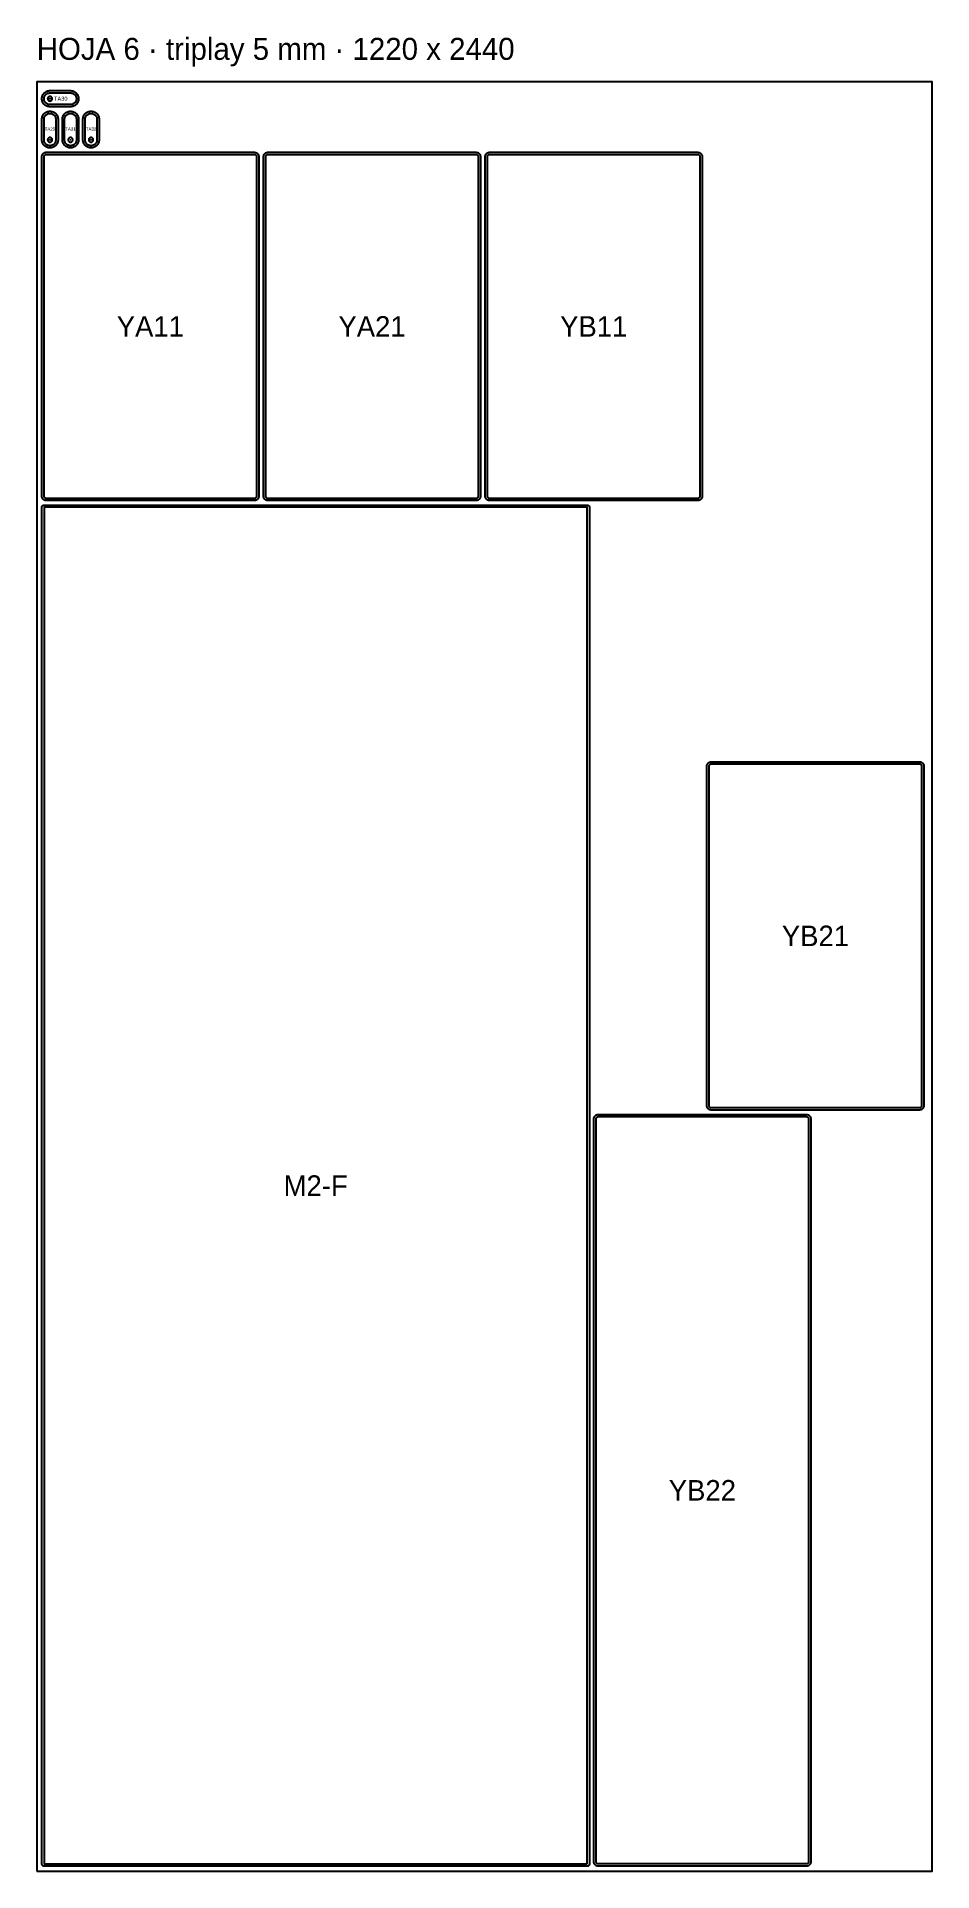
# Model space of a CAD drawing. Header units: millimetres. Extents: x 0 to 8220, y 0 to 2502.
# Drawn here: x 7000 to 8220, y 0 to 2502 of the extents above; entities that cross this region are included whole.
import ezdxf
from ezdxf.enums import TextEntityAlignment as Align

# ---------------------------------------------------------------- set-up
doc = ezdxf.new("R2010")
doc.units = ezdxf.units.MM
for name, color, linetype in [('CALADO_INTERIOR', 5, 'Continuous'), ('CORTE_EXT', 1, 'Continuous'), ('HOJA', 8, 'Continuous'), ('TEXTO', 7, 'Continuous'), ('TRAYECTORIA_EXT_FRESA6', 11, 'Continuous'), ('TRAYECTORIA_INT_FRESA6', 150, 'Continuous')]:
    doc.layers.add(name, color=color, linetype=linetype)

msp = doc.modelspace()

# ---------------------------------------------------------------- texts
at = {"layer": 'TEXTO'}
msp.add_text('HOJA 6 · triplay 5 mm · 1220 x 2440', height=30, dxfattribs=at).set_placement((7000, 2470))
for s, height, p in [('TA30', 5.6, (7032.7, 2417)), ('TA29', 4.4, (7018, 2375.7)), ('TA31', 4.4, (7046, 2375.7)), ('TA32', 4.4, (7074, 2375.7)), ('YA11', 28, (7154.8, 2106.5)), ('YA21', 28, (7456.8, 2106.5)), ('YB11', 28, (7758.8, 2106.5)), ('YB21', 28, (8060.8, 1275.5)), ('M2-F', 28, (7380, 935)), ('YB22', 28, (7906.8, 519.5))]:
    msp.add_text(s, height=height, dxfattribs=at).set_placement(p, align=Align.MIDDLE_CENTER)

# ---------------------------------------------------------------- linework, layer by layer
at = {"layer": 'CALADO_INTERIOR'}
for points in [[(7021.1, 2417.3), (7021, 2417.6), (7021, 2417.9), (7020.9, 2418.2), (7020.7, 2418.5), (7020.6, 2418.7), (7020.4, 2419), (7020.2, 2419.2), (7020, 2419.4), (7019.7, 2419.6), (7019.5, 2419.7), (7019.2, 2419.9), (7018.9, 2420), (7018.6, 2420), (7018.3, 2420.1), (7018, 2420.1), (7017.7, 2420.1), (7017.4, 2420), (7017.1, 2420), (7016.8, 2419.9), (7016.5, 2419.7), (7016.3, 2419.6), (7016, 2419.4), (7015.8, 2419.2), (7015.6, 2419), (7015.4, 2418.7), (7015.3, 2418.5), (7015.1, 2418.2), (7015, 2417.9), (7015, 2417.6), (7014.9, 2417.3), (7014.9, 2417), (7014.9, 2416.7), (7015, 2416.4), (7015, 2416.1), (7015.1, 2415.8), (7015.3, 2415.5), (7015.4, 2415.3), (7015.6, 2415), (7015.8, 2414.8), (7016, 2414.6), (7016.3, 2414.4), (7016.5, 2414.3), (7016.8, 2414.1), (7017.1, 2414), (7017.4, 2414), (7017.7, 2413.9), (7018, 2413.9), (7018.3, 2413.9), (7018.6, 2414), (7018.9, 2414), (7019.2, 2414.1), (7019.5, 2414.3), (7019.7, 2414.4), (7020, 2414.6), (7020.2, 2414.8), (7020.4, 2415), (7020.6, 2415.3), (7020.7, 2415.5), (7020.9, 2415.8), (7021, 2416.1), (7021, 2416.4), (7021.1, 2416.7), (7021.1, 2417)], [(7017.7, 2364.1), (7017.4, 2364), (7017.1, 2364), (7016.8, 2363.9), (7016.5, 2363.7), (7016.3, 2363.6), (7016, 2363.4), (7015.8, 2363.2), (7015.6, 2363), (7015.4, 2362.7), (7015.3, 2362.5), (7015.1, 2362.2), (7015, 2361.9), (7015, 2361.6), (7014.9, 2361.3), (7014.9, 2361), (7014.9, 2360.7), (7015, 2360.4), (7015, 2360.1), (7015.1, 2359.8), (7015.3, 2359.5), (7015.4, 2359.3), (7015.6, 2359), (7015.8, 2358.8), (7016, 2358.6), (7016.3, 2358.4), (7016.5, 2358.3), (7016.8, 2358.1), (7017.1, 2358), (7017.4, 2358), (7017.7, 2357.9), (7018, 2357.9), (7018.3, 2357.9), (7018.6, 2358), (7018.9, 2358), (7019.2, 2358.1), (7019.5, 2358.3), (7019.7, 2358.4), (7020, 2358.6), (7020.2, 2358.8), (7020.4, 2359), (7020.6, 2359.3), (7020.7, 2359.5), (7020.9, 2359.8), (7021, 2360.1), (7021, 2360.4), (7021.1, 2360.7), (7021.1, 2361), (7021.1, 2361.3), (7021, 2361.6), (7021, 2361.9), (7020.9, 2362.2), (7020.7, 2362.5), (7020.6, 2362.7), (7020.4, 2363), (7020.2, 2363.2), (7020, 2363.4), (7019.7, 2363.6), (7019.5, 2363.7), (7019.2, 2363.9), (7018.9, 2364), (7018.6, 2364), (7018.3, 2364.1), (7018, 2364.1)], [(7045.7, 2364.1), (7045.4, 2364), (7045.1, 2364), (7044.8, 2363.9), (7044.5, 2363.7), (7044.3, 2363.6), (7044, 2363.4), (7043.8, 2363.2), (7043.6, 2363), (7043.4, 2362.7), (7043.3, 2362.5), (7043.1, 2362.2), (7043, 2361.9), (7043, 2361.6), (7042.9, 2361.3), (7042.9, 2361), (7042.9, 2360.7), (7043, 2360.4), (7043, 2360.1), (7043.1, 2359.8), (7043.3, 2359.5), (7043.4, 2359.3), (7043.6, 2359), (7043.8, 2358.8), (7044, 2358.6), (7044.3, 2358.4), (7044.5, 2358.3), (7044.8, 2358.1), (7045.1, 2358), (7045.4, 2358), (7045.7, 2357.9), (7046, 2357.9), (7046.3, 2357.9), (7046.6, 2358), (7046.9, 2358), (7047.2, 2358.1), (7047.5, 2358.3), (7047.7, 2358.4), (7048, 2358.6), (7048.2, 2358.8), (7048.4, 2359), (7048.6, 2359.3), (7048.7, 2359.5), (7048.9, 2359.8), (7049, 2360.1), (7049, 2360.4), (7049.1, 2360.7), (7049.1, 2361), (7049.1, 2361.3), (7049, 2361.6), (7049, 2361.9), (7048.9, 2362.2), (7048.7, 2362.5), (7048.6, 2362.7), (7048.4, 2363), (7048.2, 2363.2), (7048, 2363.4), (7047.7, 2363.6), (7047.5, 2363.7), (7047.2, 2363.9), (7046.9, 2364), (7046.6, 2364), (7046.3, 2364.1), (7046, 2364.1)], [(7073.7, 2364.1), (7073.4, 2364), (7073.1, 2364), (7072.8, 2363.9), (7072.5, 2363.7), (7072.3, 2363.6), (7072, 2363.4), (7071.8, 2363.2), (7071.6, 2363), (7071.4, 2362.7), (7071.3, 2362.5), (7071.1, 2362.2), (7071, 2361.9), (7071, 2361.6), (7070.9, 2361.3), (7070.9, 2361), (7070.9, 2360.7), (7071, 2360.4), (7071, 2360.1), (7071.1, 2359.8), (7071.3, 2359.5), (7071.4, 2359.3), (7071.6, 2359), (7071.8, 2358.8), (7072, 2358.6), (7072.3, 2358.4), (7072.5, 2358.3), (7072.8, 2358.1), (7073.1, 2358), (7073.4, 2358), (7073.7, 2357.9), (7074, 2357.9), (7074.3, 2357.9), (7074.6, 2358), (7074.9, 2358), (7075.2, 2358.1), (7075.5, 2358.3), (7075.7, 2358.4), (7076, 2358.6), (7076.2, 2358.8), (7076.4, 2359), (7076.6, 2359.3), (7076.7, 2359.5), (7076.9, 2359.8), (7077, 2360.1), (7077, 2360.4), (7077.1, 2360.7), (7077.1, 2361), (7077.1, 2361.3), (7077, 2361.6), (7077, 2361.9), (7076.9, 2362.2), (7076.7, 2362.5), (7076.6, 2362.7), (7076.4, 2363), (7076.2, 2363.2), (7076, 2363.4), (7075.7, 2363.6), (7075.5, 2363.7), (7075.2, 2363.9), (7074.9, 2364), (7074.6, 2364), (7074.3, 2364.1), (7074, 2364.1)]]:
    msp.add_lwpolyline(points, close=True, dxfattribs=at)
at = {"layer": 'CORTE_EXT'}
for points in [[(7046.8, 2425), (7047.6, 2424.8), (7048.3, 2424.7), (7049.1, 2424.4), (7049.8, 2424.1), (7050.4, 2423.7), (7051.1, 2423.2), (7051.7, 2422.7), (7052.2, 2422.1), (7052.7, 2421.4), (7053.1, 2420.8), (7053.4, 2420.1), (7053.7, 2419.3), (7053.8, 2418.6), (7054, 2417.8), (7054, 2417), (7054, 2416.2), (7053.8, 2415.4), (7053.7, 2414.7), (7053.4, 2413.9), (7053.1, 2413.2), (7052.7, 2412.6), (7052.2, 2411.9), (7051.7, 2411.3), (7051.1, 2410.8), (7050.4, 2410.3), (7049.8, 2409.9), (7049.1, 2409.6), (7048.3, 2409.3), (7047.6, 2409.2), (7046.8, 2409), (7046, 2409), (7018, 2409), (7017.2, 2409), (7016.4, 2409.2), (7015.7, 2409.3), (7014.9, 2409.6), (7014.2, 2409.9), (7013.6, 2410.3), (7012.9, 2410.8), (7012.3, 2411.3), (7011.8, 2411.9), (7011.3, 2412.6), (7010.9, 2413.2), (7010.6, 2413.9), (7010.3, 2414.7), (7010.2, 2415.4), (7010, 2416.2), (7010, 2417), (7010, 2417.8), (7010.2, 2418.6), (7010.3, 2419.3), (7010.6, 2420.1), (7010.9, 2420.8), (7011.3, 2421.4), (7011.8, 2422.1), (7012.3, 2422.7), (7012.9, 2423.2), (7013.6, 2423.7), (7014.2, 2424.1), (7014.9, 2424.4), (7015.7, 2424.7), (7016.4, 2424.8), (7017.2, 2425), (7018, 2425), (7046, 2425)], [(7010, 2389.8), (7010.2, 2390.6), (7010.3, 2391.3), (7010.6, 2392.1), (7010.9, 2392.8), (7011.3, 2393.4), (7011.8, 2394.1), (7012.3, 2394.7), (7012.9, 2395.2), (7013.6, 2395.7), (7014.2, 2396.1), (7014.9, 2396.4), (7015.7, 2396.7), (7016.4, 2396.8), (7017.2, 2397), (7018, 2397), (7018.8, 2397), (7019.6, 2396.8), (7020.3, 2396.7), (7021.1, 2396.4), (7021.8, 2396.1), (7022.4, 2395.7), (7023.1, 2395.2), (7023.7, 2394.7), (7024.2, 2394.1), (7024.7, 2393.4), (7025.1, 2392.8), (7025.4, 2392.1), (7025.7, 2391.3), (7025.8, 2390.6), (7026, 2389.8), (7026, 2389), (7026, 2361), (7026, 2360.2), (7025.8, 2359.4), (7025.7, 2358.7), (7025.4, 2357.9), (7025.1, 2357.2), (7024.7, 2356.6), (7024.2, 2355.9), (7023.7, 2355.3), (7023.1, 2354.8), (7022.4, 2354.3), (7021.8, 2353.9), (7021.1, 2353.6), (7020.3, 2353.3), (7019.6, 2353.2), (7018.8, 2353), (7018, 2353), (7017.2, 2353), (7016.4, 2353.2), (7015.7, 2353.3), (7014.9, 2353.6), (7014.2, 2353.9), (7013.6, 2354.3), (7012.9, 2354.8), (7012.3, 2355.3), (7011.8, 2355.9), (7011.3, 2356.6), (7010.9, 2357.2), (7010.6, 2357.9), (7010.3, 2358.7), (7010.2, 2359.4), (7010, 2360.2), (7010, 2361), (7010, 2389)], [(7038, 2389.8), (7038.2, 2390.6), (7038.3, 2391.3), (7038.6, 2392.1), (7038.9, 2392.8), (7039.3, 2393.4), (7039.8, 2394.1), (7040.3, 2394.7), (7040.9, 2395.2), (7041.6, 2395.7), (7042.2, 2396.1), (7042.9, 2396.4), (7043.7, 2396.7), (7044.4, 2396.8), (7045.2, 2397), (7046, 2397), (7046.8, 2397), (7047.6, 2396.8), (7048.3, 2396.7), (7049.1, 2396.4), (7049.8, 2396.1), (7050.4, 2395.7), (7051.1, 2395.2), (7051.7, 2394.7), (7052.2, 2394.1), (7052.7, 2393.4), (7053.1, 2392.8), (7053.4, 2392.1), (7053.7, 2391.3), (7053.8, 2390.6), (7054, 2389.8), (7054, 2389), (7054, 2361), (7054, 2360.2), (7053.8, 2359.4), (7053.7, 2358.7), (7053.4, 2357.9), (7053.1, 2357.2), (7052.7, 2356.6), (7052.2, 2355.9), (7051.7, 2355.3), (7051.1, 2354.8), (7050.4, 2354.3), (7049.8, 2353.9), (7049.1, 2353.6), (7048.3, 2353.3), (7047.6, 2353.2), (7046.8, 2353), (7046, 2353), (7045.2, 2353), (7044.4, 2353.2), (7043.7, 2353.3), (7042.9, 2353.6), (7042.2, 2353.9), (7041.6, 2354.3), (7040.9, 2354.8), (7040.3, 2355.3), (7039.8, 2355.9), (7039.3, 2356.6), (7038.9, 2357.2), (7038.6, 2357.9), (7038.3, 2358.7), (7038.2, 2359.4), (7038, 2360.2), (7038, 2361), (7038, 2389)], [(7066, 2389.8), (7066.2, 2390.6), (7066.3, 2391.3), (7066.6, 2392.1), (7066.9, 2392.8), (7067.3, 2393.4), (7067.8, 2394.1), (7068.3, 2394.7), (7068.9, 2395.2), (7069.6, 2395.7), (7070.2, 2396.1), (7070.9, 2396.4), (7071.7, 2396.7), (7072.4, 2396.8), (7073.2, 2397), (7074, 2397), (7074.8, 2397), (7075.6, 2396.8), (7076.3, 2396.7), (7077.1, 2396.4), (7077.8, 2396.1), (7078.4, 2395.7), (7079.1, 2395.2), (7079.7, 2394.7), (7080.2, 2394.1), (7080.7, 2393.4), (7081.1, 2392.8), (7081.4, 2392.1), (7081.7, 2391.3), (7081.8, 2390.6), (7082, 2389.8), (7082, 2389), (7082, 2361), (7082, 2360.2), (7081.8, 2359.4), (7081.7, 2358.7), (7081.4, 2357.9), (7081.1, 2357.2), (7080.7, 2356.6), (7080.2, 2355.9), (7079.7, 2355.3), (7079.1, 2354.8), (7078.4, 2354.3), (7077.8, 2353.9), (7077.1, 2353.6), (7076.3, 2353.3), (7075.6, 2353.2), (7074.8, 2353), (7074, 2353), (7073.2, 2353), (7072.4, 2353.2), (7071.7, 2353.3), (7070.9, 2353.6), (7070.2, 2353.9), (7069.6, 2354.3), (7068.9, 2354.8), (7068.3, 2355.3), (7067.8, 2355.9), (7067.3, 2356.6), (7066.9, 2357.2), (7066.6, 2357.9), (7066.3, 2358.7), (7066.2, 2359.4), (7066, 2360.2), (7066, 2361), (7066, 2389)], [(7296.5, 1872), (7013, 1872), (7012.7, 1872), (7012.4, 1872.1), (7012.1, 1872.1), (7011.9, 1872.2), (7011.6, 1872.4), (7011.3, 1872.5), (7011.1, 1872.7), (7010.9, 1872.9), (7010.7, 1873.1), (7010.5, 1873.3), (7010.4, 1873.6), (7010.2, 1873.9), (7010.1, 1874.1), (7010.1, 1874.4), (7010, 1874.7), (7010, 1875), (7010, 2338), (7010, 2338.3), (7010.1, 2338.6), (7010.1, 2338.9), (7010.2, 2339.1), (7010.4, 2339.4), (7010.5, 2339.7), (7010.7, 2339.9), (7010.9, 2340.1), (7011.1, 2340.3), (7011.3, 2340.5), (7011.6, 2340.6), (7011.9, 2340.8), (7012.1, 2340.9), (7012.4, 2340.9), (7012.7, 2341), (7013, 2341), (7296.5, 2341), (7296.8, 2341), (7297.1, 2340.9), (7297.4, 2340.9), (7297.6, 2340.8), (7297.9, 2340.6), (7298.2, 2340.5), (7298.4, 2340.3), (7298.6, 2340.1), (7298.8, 2339.9), (7299, 2339.7), (7299.1, 2339.4), (7299.3, 2339.1), (7299.4, 2338.9), (7299.4, 2338.6), (7299.5, 2338.3), (7299.5, 2338), (7299.5, 1875), (7299.5, 1874.7), (7299.4, 1874.4), (7299.4, 1874.1), (7299.3, 1873.9), (7299.1, 1873.6), (7299, 1873.3), (7298.8, 1873.1), (7298.6, 1872.9), (7298.4, 1872.7), (7298.2, 1872.5), (7297.9, 1872.4), (7297.6, 1872.2), (7297.4, 1872.1), (7297.1, 1872.1), (7296.8, 1872)], [(7598.5, 1872), (7315, 1872), (7314.7, 1872), (7314.4, 1872.1), (7314.1, 1872.1), (7313.9, 1872.2), (7313.6, 1872.4), (7313.3, 1872.5), (7313.1, 1872.7), (7312.9, 1872.9), (7312.7, 1873.1), (7312.5, 1873.3), (7312.4, 1873.6), (7312.2, 1873.9), (7312.1, 1874.1), (7312.1, 1874.4), (7312, 1874.7), (7312, 1875), (7312, 2338), (7312, 2338.3), (7312.1, 2338.6), (7312.1, 2338.9), (7312.2, 2339.1), (7312.4, 2339.4), (7312.5, 2339.7), (7312.7, 2339.9), (7312.9, 2340.1), (7313.1, 2340.3), (7313.3, 2340.5), (7313.6, 2340.6), (7313.9, 2340.8), (7314.1, 2340.9), (7314.4, 2340.9), (7314.7, 2341), (7315, 2341), (7598.5, 2341), (7598.8, 2341), (7599.1, 2340.9), (7599.4, 2340.9), (7599.6, 2340.8), (7599.9, 2340.6), (7600.2, 2340.5), (7600.4, 2340.3), (7600.6, 2340.1), (7600.8, 2339.9), (7601, 2339.7), (7601.1, 2339.4), (7601.3, 2339.1), (7601.4, 2338.9), (7601.4, 2338.6), (7601.5, 2338.3), (7601.5, 2338), (7601.5, 1875), (7601.5, 1874.7), (7601.4, 1874.4), (7601.4, 1874.1), (7601.3, 1873.9), (7601.1, 1873.6), (7601, 1873.3), (7600.8, 1873.1), (7600.6, 1872.9), (7600.4, 1872.7), (7600.2, 1872.5), (7599.9, 1872.4), (7599.6, 1872.2), (7599.4, 1872.1), (7599.1, 1872.1), (7598.8, 1872)], [(7900.5, 1872), (7617, 1872), (7616.7, 1872), (7616.4, 1872.1), (7616.1, 1872.1), (7615.9, 1872.2), (7615.6, 1872.4), (7615.3, 1872.5), (7615.1, 1872.7), (7614.9, 1872.9), (7614.7, 1873.1), (7614.5, 1873.3), (7614.4, 1873.6), (7614.2, 1873.9), (7614.1, 1874.1), (7614.1, 1874.4), (7614, 1874.7), (7614, 1875), (7614, 2338), (7614, 2338.3), (7614.1, 2338.6), (7614.1, 2338.9), (7614.2, 2339.1), (7614.4, 2339.4), (7614.5, 2339.7), (7614.7, 2339.9), (7614.9, 2340.1), (7615.1, 2340.3), (7615.3, 2340.5), (7615.6, 2340.6), (7615.9, 2340.8), (7616.1, 2340.9), (7616.4, 2340.9), (7616.7, 2341), (7617, 2341), (7900.5, 2341), (7900.8, 2341), (7901.1, 2340.9), (7901.4, 2340.9), (7901.6, 2340.8), (7901.9, 2340.6), (7902.2, 2340.5), (7902.4, 2340.3), (7902.6, 2340.1), (7902.8, 2339.9), (7903, 2339.7), (7903.1, 2339.4), (7903.3, 2339.1), (7903.4, 2338.9), (7903.4, 2338.6), (7903.5, 2338.3), (7903.5, 2338), (7903.5, 1875), (7903.5, 1874.7), (7903.4, 1874.4), (7903.4, 1874.1), (7903.3, 1873.9), (7903.1, 1873.6), (7903, 1873.3), (7902.8, 1873.1), (7902.6, 1872.9), (7902.4, 1872.7), (7902.2, 1872.5), (7901.9, 1872.4), (7901.6, 1872.2), (7901.4, 1872.1), (7901.1, 1872.1), (7900.8, 1872)], [(7750, 10), (7750, 1860), (7010, 1860), (7010, 10)], [(8202.5, 1041), (7919, 1041), (7918.7, 1041), (7918.4, 1041.1), (7918.1, 1041.1), (7917.9, 1041.2), (7917.6, 1041.4), (7917.3, 1041.5), (7917.1, 1041.7), (7916.9, 1041.9), (7916.7, 1042.1), (7916.5, 1042.3), (7916.4, 1042.6), (7916.2, 1042.9), (7916.1, 1043.1), (7916.1, 1043.4), (7916, 1043.7), (7916, 1044), (7916, 1507), (7916, 1507.3), (7916.1, 1507.6), (7916.1, 1507.9), (7916.2, 1508.1), (7916.4, 1508.4), (7916.5, 1508.7), (7916.7, 1508.9), (7916.9, 1509.1), (7917.1, 1509.3), (7917.3, 1509.5), (7917.6, 1509.6), (7917.9, 1509.8), (7918.1, 1509.9), (7918.4, 1509.9), (7918.7, 1510), (7919, 1510), (8202.5, 1510), (8202.8, 1510), (8203.1, 1509.9), (8203.4, 1509.9), (8203.6, 1509.8), (8203.9, 1509.6), (8204.2, 1509.5), (8204.4, 1509.3), (8204.6, 1509.1), (8204.8, 1508.9), (8205, 1508.7), (8205.1, 1508.4), (8205.3, 1508.1), (8205.4, 1507.9), (8205.4, 1507.6), (8205.5, 1507.3), (8205.5, 1507), (8205.5, 1044), (8205.5, 1043.7), (8205.4, 1043.4), (8205.4, 1043.1), (8205.3, 1042.9), (8205.1, 1042.6), (8205, 1042.3), (8204.8, 1042.1), (8204.6, 1041.9), (8204.4, 1041.7), (8204.2, 1041.5), (8203.9, 1041.4), (8203.6, 1041.2), (8203.4, 1041.1), (8203.1, 1041.1), (8202.8, 1041)], [(8048.5, 10), (7765, 10), (7764.7, 10), (7764.4, 10.1), (7764.1, 10.1), (7763.9, 10.2), (7763.6, 10.4), (7763.3, 10.5), (7763.1, 10.7), (7762.9, 10.9), (7762.7, 11.1), (7762.5, 11.3), (7762.4, 11.6), (7762.2, 11.9), (7762.1, 12.1), (7762.1, 12.4), (7762, 12.7), (7762, 13), (7762, 1026), (7762, 1026.3), (7762.1, 1026.6), (7762.1, 1026.9), (7762.2, 1027.1), (7762.4, 1027.4), (7762.5, 1027.7), (7762.7, 1027.9), (7762.9, 1028.1), (7763.1, 1028.3), (7763.3, 1028.5), (7763.6, 1028.6), (7763.9, 1028.8), (7764.1, 1028.9), (7764.4, 1028.9), (7764.7, 1029), (7765, 1029), (8048.5, 1029), (8048.8, 1029), (8049.1, 1028.9), (8049.4, 1028.9), (8049.6, 1028.8), (8049.9, 1028.6), (8050.2, 1028.5), (8050.4, 1028.3), (8050.6, 1028.1), (8050.8, 1027.9), (8051, 1027.7), (8051.1, 1027.4), (8051.3, 1027.1), (8051.4, 1026.9), (8051.4, 1026.6), (8051.5, 1026.3), (8051.5, 1026), (8051.5, 13), (8051.5, 12.7), (8051.4, 12.4), (8051.4, 12.1), (8051.3, 11.9), (8051.1, 11.6), (8051, 11.3), (8050.8, 11.1), (8050.6, 10.9), (8050.4, 10.7), (8050.2, 10.5), (8049.9, 10.4), (8049.6, 10.2), (8049.4, 10.1), (8049.1, 10.1), (8048.8, 10)]]:
    msp.add_lwpolyline(points, close=True, dxfattribs=at)
at = {"layer": 'HOJA'}
msp.add_lwpolyline([(7000, 0), (8220, 0), (8220, 2440), (7000, 2440)], close=True, dxfattribs=at)
at = {"layer": 'TRAYECTORIA_EXT_FRESA6'}
for points in [[(7046.9, 2428), (7047.2, 2427.9), (7048, 2427.8), (7048.3, 2427.8), (7049.1, 2427.6), (7049.3, 2427.5), (7050.1, 2427.2), (7050.3, 2427.1), (7051.1, 2426.8), (7051.3, 2426.6), (7052, 2426.2), (7052.2, 2426.1), (7052.9, 2425.6), (7053.1, 2425.4), (7053.7, 2424.9), (7053.9, 2424.7), (7054.4, 2424.1), (7054.6, 2423.9), (7055.1, 2423.2), (7055.2, 2423), (7055.6, 2422.3), (7055.8, 2422.1), (7056.1, 2421.3), (7056.2, 2421.1), (7056.5, 2420.3), (7056.6, 2420.1), (7056.8, 2419.3), (7056.8, 2419), (7056.9, 2418.2), (7057, 2417.9), (7057, 2417.1), (7057, 2416.9), (7057, 2416.1), (7056.9, 2415.8), (7056.8, 2415), (7056.8, 2414.7), (7056.6, 2413.9), (7056.5, 2413.7), (7056.2, 2412.9), (7056.1, 2412.7), (7055.8, 2411.9), (7055.6, 2411.7), (7055.2, 2411), (7055.1, 2410.8), (7054.6, 2410.1), (7054.4, 2409.9), (7053.9, 2409.3), (7053.7, 2409.1), (7053.1, 2408.6), (7052.9, 2408.4), (7052.2, 2407.9), (7052, 2407.8), (7051.3, 2407.4), (7051.1, 2407.2), (7050.3, 2406.9), (7050.1, 2406.8), (7049.3, 2406.5), (7049.1, 2406.4), (7048.3, 2406.2), (7048, 2406.2), (7047.2, 2406.1), (7046.9, 2406), (7046.1, 2406), (7046, 2406), (7018, 2406), (7017.9, 2406), (7017.1, 2406), (7016.8, 2406.1), (7016, 2406.2), (7015.7, 2406.2), (7014.9, 2406.4), (7014.7, 2406.5), (7013.9, 2406.8), (7013.7, 2406.9), (7012.9, 2407.2), (7012.7, 2407.4), (7012, 2407.8), (7011.8, 2407.9), (7011.1, 2408.4), (7010.9, 2408.6), (7010.3, 2409.1), (7010.1, 2409.3), (7009.6, 2409.9), (7009.4, 2410.1), (7008.9, 2410.8), (7008.8, 2411), (7008.4, 2411.7), (7008.2, 2411.9), (7007.9, 2412.7), (7007.8, 2412.9), (7007.5, 2413.7), (7007.4, 2413.9), (7007.2, 2414.7), (7007.2, 2415), (7007.1, 2415.8), (7007, 2416.1), (7007, 2416.9), (7007, 2417.1), (7007, 2417.9), (7007.1, 2418.2), (7007.2, 2419), (7007.2, 2419.3), (7007.4, 2420.1), (7007.5, 2420.3), (7007.8, 2421.1), (7007.9, 2421.3), (7008.2, 2422.1), (7008.4, 2422.3), (7008.8, 2423), (7008.9, 2423.2), (7009.4, 2423.9), (7009.6, 2424.1), (7010.1, 2424.7), (7010.3, 2424.9), (7010.9, 2425.4), (7011.1, 2425.6), (7011.8, 2426.1), (7012, 2426.2), (7012.7, 2426.6), (7012.9, 2426.8), (7013.7, 2427.1), (7013.9, 2427.2), (7014.7, 2427.5), (7014.9, 2427.6), (7015.7, 2427.8), (7016, 2427.8), (7016.8, 2427.9), (7017.1, 2428), (7017.9, 2428), (7018, 2428), (7046, 2428), (7046.1, 2428)], [(7007, 2389.9), (7007.1, 2390.2), (7007.2, 2391), (7007.2, 2391.3), (7007.4, 2392.1), (7007.5, 2392.3), (7007.8, 2393.1), (7007.9, 2393.3), (7008.2, 2394.1), (7008.4, 2394.3), (7008.8, 2395), (7008.9, 2395.2), (7009.4, 2395.9), (7009.6, 2396.1), (7010.1, 2396.7), (7010.3, 2396.9), (7010.9, 2397.4), (7011.1, 2397.6), (7011.8, 2398.1), (7012, 2398.2), (7012.7, 2398.6), (7012.9, 2398.8), (7013.7, 2399.1), (7013.9, 2399.2), (7014.7, 2399.5), (7014.9, 2399.6), (7015.7, 2399.8), (7016, 2399.8), (7016.8, 2399.9), (7017.1, 2400), (7017.9, 2400), (7018.1, 2400), (7018.9, 2400), (7019.2, 2399.9), (7020, 2399.8), (7020.3, 2399.8), (7021.1, 2399.6), (7021.3, 2399.5), (7022.1, 2399.2), (7022.3, 2399.1), (7023.1, 2398.8), (7023.3, 2398.6), (7024, 2398.2), (7024.2, 2398.1), (7024.9, 2397.6), (7025.1, 2397.4), (7025.7, 2396.9), (7025.9, 2396.7), (7026.4, 2396.1), (7026.6, 2395.9), (7027.1, 2395.2), (7027.2, 2395), (7027.6, 2394.3), (7027.8, 2394.1), (7028.1, 2393.3), (7028.2, 2393.1), (7028.5, 2392.3), (7028.6, 2392.1), (7028.8, 2391.3), (7028.8, 2391), (7028.9, 2390.2), (7029, 2389.9), (7029, 2389.1), (7029, 2389), (7029, 2361), (7029, 2360.9), (7029, 2360.1), (7028.9, 2359.8), (7028.8, 2359), (7028.8, 2358.7), (7028.6, 2357.9), (7028.5, 2357.7), (7028.2, 2356.9), (7028.1, 2356.7), (7027.8, 2355.9), (7027.6, 2355.7), (7027.2, 2355), (7027.1, 2354.8), (7026.6, 2354.1), (7026.4, 2353.9), (7025.9, 2353.3), (7025.7, 2353.1), (7025.1, 2352.6), (7024.9, 2352.4), (7024.2, 2351.9), (7024, 2351.8), (7023.3, 2351.4), (7023.1, 2351.2), (7022.3, 2350.9), (7022.1, 2350.8), (7021.3, 2350.5), (7021.1, 2350.4), (7020.3, 2350.2), (7020, 2350.2), (7019.2, 2350.1), (7018.9, 2350), (7018.1, 2350), (7017.9, 2350), (7017.1, 2350), (7016.8, 2350.1), (7016, 2350.2), (7015.7, 2350.2), (7014.9, 2350.4), (7014.7, 2350.5), (7013.9, 2350.8), (7013.7, 2350.9), (7012.9, 2351.2), (7012.7, 2351.4), (7012, 2351.8), (7011.8, 2351.9), (7011.1, 2352.4), (7010.9, 2352.6), (7010.3, 2353.1), (7010.1, 2353.3), (7009.6, 2353.9), (7009.4, 2354.1), (7008.9, 2354.8), (7008.8, 2355), (7008.4, 2355.7), (7008.2, 2355.9), (7007.9, 2356.7), (7007.8, 2356.9), (7007.5, 2357.7), (7007.4, 2357.9), (7007.2, 2358.7), (7007.2, 2359), (7007.1, 2359.8), (7007, 2360.1), (7007, 2360.9), (7007, 2361), (7007, 2389), (7007, 2389.1)], [(7035, 2389.9), (7035.1, 2390.2), (7035.2, 2391), (7035.2, 2391.3), (7035.4, 2392.1), (7035.5, 2392.3), (7035.8, 2393.1), (7035.9, 2393.3), (7036.2, 2394.1), (7036.4, 2394.3), (7036.8, 2395), (7036.9, 2395.2), (7037.4, 2395.9), (7037.6, 2396.1), (7038.1, 2396.7), (7038.3, 2396.9), (7038.9, 2397.4), (7039.1, 2397.6), (7039.8, 2398.1), (7040, 2398.2), (7040.7, 2398.6), (7040.9, 2398.8), (7041.7, 2399.1), (7041.9, 2399.2), (7042.7, 2399.5), (7042.9, 2399.6), (7043.7, 2399.8), (7044, 2399.8), (7044.8, 2399.9), (7045.1, 2400), (7045.9, 2400), (7046.1, 2400), (7046.9, 2400), (7047.2, 2399.9), (7048, 2399.8), (7048.3, 2399.8), (7049.1, 2399.6), (7049.3, 2399.5), (7050.1, 2399.2), (7050.3, 2399.1), (7051.1, 2398.8), (7051.3, 2398.6), (7052, 2398.2), (7052.2, 2398.1), (7052.9, 2397.6), (7053.1, 2397.4), (7053.7, 2396.9), (7053.9, 2396.7), (7054.4, 2396.1), (7054.6, 2395.9), (7055.1, 2395.2), (7055.2, 2395), (7055.6, 2394.3), (7055.8, 2394.1), (7056.1, 2393.3), (7056.2, 2393.1), (7056.5, 2392.3), (7056.6, 2392.1), (7056.8, 2391.3), (7056.8, 2391), (7056.9, 2390.2), (7057, 2389.9), (7057, 2389.1), (7057, 2389), (7057, 2361), (7057, 2360.9), (7057, 2360.1), (7056.9, 2359.8), (7056.8, 2359), (7056.8, 2358.7), (7056.6, 2357.9), (7056.5, 2357.7), (7056.2, 2356.9), (7056.1, 2356.7), (7055.8, 2355.9), (7055.6, 2355.7), (7055.2, 2355), (7055.1, 2354.8), (7054.6, 2354.1), (7054.4, 2353.9), (7053.9, 2353.3), (7053.7, 2353.1), (7053.1, 2352.6), (7052.9, 2352.4), (7052.2, 2351.9), (7052, 2351.8), (7051.3, 2351.4), (7051.1, 2351.2), (7050.3, 2350.9), (7050.1, 2350.8), (7049.3, 2350.5), (7049.1, 2350.4), (7048.3, 2350.2), (7048, 2350.2), (7047.2, 2350.1), (7046.9, 2350), (7046.1, 2350), (7045.9, 2350), (7045.1, 2350), (7044.8, 2350.1), (7044, 2350.2), (7043.7, 2350.2), (7042.9, 2350.4), (7042.7, 2350.5), (7041.9, 2350.8), (7041.7, 2350.9), (7040.9, 2351.2), (7040.7, 2351.4), (7040, 2351.8), (7039.8, 2351.9), (7039.1, 2352.4), (7038.9, 2352.6), (7038.3, 2353.1), (7038.1, 2353.3), (7037.6, 2353.9), (7037.4, 2354.1), (7036.9, 2354.8), (7036.8, 2355), (7036.4, 2355.7), (7036.2, 2355.9), (7035.9, 2356.7), (7035.8, 2356.9), (7035.5, 2357.7), (7035.4, 2357.9), (7035.2, 2358.7), (7035.2, 2359), (7035.1, 2359.8), (7035, 2360.1), (7035, 2360.9), (7035, 2361), (7035, 2389), (7035, 2389.1)], [(7063, 2389.9), (7063.1, 2390.2), (7063.2, 2391), (7063.2, 2391.3), (7063.4, 2392.1), (7063.5, 2392.3), (7063.8, 2393.1), (7063.9, 2393.3), (7064.2, 2394.1), (7064.4, 2394.3), (7064.8, 2395), (7064.9, 2395.2), (7065.4, 2395.9), (7065.6, 2396.1), (7066.1, 2396.7), (7066.3, 2396.9), (7066.9, 2397.4), (7067.1, 2397.6), (7067.8, 2398.1), (7068, 2398.2), (7068.7, 2398.6), (7068.9, 2398.8), (7069.7, 2399.1), (7069.9, 2399.2), (7070.7, 2399.5), (7070.9, 2399.6), (7071.7, 2399.8), (7072, 2399.8), (7072.8, 2399.9), (7073.1, 2400), (7073.9, 2400), (7074.1, 2400), (7074.9, 2400), (7075.2, 2399.9), (7076, 2399.8), (7076.3, 2399.8), (7077.1, 2399.6), (7077.3, 2399.5), (7078.1, 2399.2), (7078.3, 2399.1), (7079.1, 2398.8), (7079.3, 2398.6), (7080, 2398.2), (7080.2, 2398.1), (7080.9, 2397.6), (7081.1, 2397.4), (7081.7, 2396.9), (7081.9, 2396.7), (7082.4, 2396.1), (7082.6, 2395.9), (7083.1, 2395.2), (7083.2, 2395), (7083.6, 2394.3), (7083.8, 2394.1), (7084.1, 2393.3), (7084.2, 2393.1), (7084.5, 2392.3), (7084.6, 2392.1), (7084.8, 2391.3), (7084.8, 2391), (7084.9, 2390.2), (7085, 2389.9), (7085, 2389.1), (7085, 2389), (7085, 2361), (7085, 2360.9), (7085, 2360.1), (7084.9, 2359.8), (7084.8, 2359), (7084.8, 2358.7), (7084.6, 2357.9), (7084.5, 2357.7), (7084.2, 2356.9), (7084.1, 2356.7), (7083.8, 2355.9), (7083.6, 2355.7), (7083.2, 2355), (7083.1, 2354.8), (7082.6, 2354.1), (7082.4, 2353.9), (7081.9, 2353.3), (7081.7, 2353.1), (7081.1, 2352.6), (7080.9, 2352.4), (7080.2, 2351.9), (7080, 2351.8), (7079.3, 2351.4), (7079.1, 2351.2), (7078.3, 2350.9), (7078.1, 2350.8), (7077.3, 2350.5), (7077.1, 2350.4), (7076.3, 2350.2), (7076, 2350.2), (7075.2, 2350.1), (7074.9, 2350), (7074.1, 2350), (7073.9, 2350), (7073.1, 2350), (7072.8, 2350.1), (7072, 2350.2), (7071.7, 2350.2), (7070.9, 2350.4), (7070.7, 2350.5), (7069.9, 2350.8), (7069.7, 2350.9), (7068.9, 2351.2), (7068.7, 2351.4), (7068, 2351.8), (7067.8, 2351.9), (7067.1, 2352.4), (7066.9, 2352.6), (7066.3, 2353.1), (7066.1, 2353.3), (7065.6, 2353.9), (7065.4, 2354.1), (7064.9, 2354.8), (7064.8, 2355), (7064.4, 2355.7), (7064.2, 2355.9), (7063.9, 2356.7), (7063.8, 2356.9), (7063.5, 2357.7), (7063.4, 2357.9), (7063.2, 2358.7), (7063.2, 2359), (7063.1, 2359.8), (7063, 2360.1), (7063, 2360.9), (7063, 2361), (7063, 2389), (7063, 2389.1)], [(7296.6, 1869), (7296.5, 1869), (7013, 1869), (7012.9, 1869), (7012.6, 1869), (7012.3, 1869), (7012, 1869.1), (7011.7, 1869.1), (7011.4, 1869.2), (7011.1, 1869.3), (7010.8, 1869.4), (7010.6, 1869.5), (7010.3, 1869.6), (7010, 1869.8), (7009.8, 1869.9), (7009.5, 1870.1), (7009.3, 1870.3), (7009.1, 1870.5), (7008.9, 1870.7), (7008.7, 1870.9), (7008.5, 1871.1), (7008.3, 1871.3), (7008.1, 1871.5), (7007.9, 1871.8), (7007.8, 1872), (7007.6, 1872.3), (7007.5, 1872.6), (7007.4, 1872.8), (7007.3, 1873.1), (7007.2, 1873.4), (7007.1, 1873.7), (7007.1, 1874), (7007, 1874.3), (7007, 1874.6), (7007, 1874.9), (7007, 1875), (7007, 2338), (7007, 2338.1), (7007, 2338.4), (7007, 2338.7), (7007.1, 2339), (7007.1, 2339.3), (7007.2, 2339.6), (7007.3, 2339.9), (7007.4, 2340.2), (7007.5, 2340.4), (7007.6, 2340.7), (7007.8, 2341), (7007.9, 2341.2), (7008.1, 2341.5), (7008.3, 2341.7), (7008.5, 2341.9), (7008.7, 2342.1), (7008.9, 2342.3), (7009.1, 2342.5), (7009.3, 2342.7), (7009.5, 2342.9), (7009.8, 2343.1), (7010, 2343.2), (7010.3, 2343.4), (7010.6, 2343.5), (7010.8, 2343.6), (7011.1, 2343.7), (7011.4, 2343.8), (7011.7, 2343.9), (7012, 2343.9), (7012.3, 2344), (7012.6, 2344), (7012.9, 2344), (7013, 2344), (7296.5, 2344), (7296.6, 2344), (7296.9, 2344), (7297.2, 2344), (7297.5, 2343.9), (7297.8, 2343.9), (7298.1, 2343.8), (7298.4, 2343.7), (7298.7, 2343.6), (7298.9, 2343.5), (7299.2, 2343.4), (7299.5, 2343.2), (7299.7, 2343.1), (7300, 2342.9), (7300.2, 2342.7), (7300.4, 2342.5), (7300.6, 2342.3), (7300.8, 2342.1), (7301, 2341.9), (7301.2, 2341.7), (7301.4, 2341.5), (7301.6, 2341.2), (7301.7, 2341), (7301.9, 2340.7), (7302, 2340.4), (7302.1, 2340.2), (7302.2, 2339.9), (7302.3, 2339.6), (7302.4, 2339.3), (7302.4, 2339), (7302.5, 2338.7), (7302.5, 2338.4), (7302.5, 2338.1), (7302.5, 2338), (7302.5, 1875), (7302.5, 1874.9), (7302.5, 1874.6), (7302.5, 1874.3), (7302.4, 1874), (7302.4, 1873.7), (7302.3, 1873.4), (7302.2, 1873.1), (7302.1, 1872.8), (7302, 1872.6), (7301.9, 1872.3), (7301.7, 1872), (7301.6, 1871.8), (7301.4, 1871.5), (7301.2, 1871.3), (7301, 1871.1), (7300.8, 1870.9), (7300.6, 1870.7), (7300.4, 1870.5), (7300.2, 1870.3), (7300, 1870.1), (7299.7, 1869.9), (7299.5, 1869.8), (7299.2, 1869.6), (7298.9, 1869.5), (7298.7, 1869.4), (7298.4, 1869.3), (7298.1, 1869.2), (7297.8, 1869.1), (7297.5, 1869.1), (7297.2, 1869), (7296.9, 1869)], [(7598.6, 1869), (7598.5, 1869), (7315, 1869), (7314.9, 1869), (7314.6, 1869), (7314.3, 1869), (7314, 1869.1), (7313.7, 1869.1), (7313.4, 1869.2), (7313.1, 1869.3), (7312.8, 1869.4), (7312.6, 1869.5), (7312.3, 1869.6), (7312, 1869.8), (7311.8, 1869.9), (7311.5, 1870.1), (7311.3, 1870.3), (7311.1, 1870.5), (7310.9, 1870.7), (7310.7, 1870.9), (7310.5, 1871.1), (7310.3, 1871.3), (7310.1, 1871.5), (7309.9, 1871.8), (7309.8, 1872), (7309.6, 1872.3), (7309.5, 1872.6), (7309.4, 1872.8), (7309.3, 1873.1), (7309.2, 1873.4), (7309.1, 1873.7), (7309.1, 1874), (7309, 1874.3), (7309, 1874.6), (7309, 1874.9), (7309, 1875), (7309, 2338), (7309, 2338.1), (7309, 2338.4), (7309, 2338.7), (7309.1, 2339), (7309.1, 2339.3), (7309.2, 2339.6), (7309.3, 2339.9), (7309.4, 2340.2), (7309.5, 2340.4), (7309.6, 2340.7), (7309.8, 2341), (7309.9, 2341.2), (7310.1, 2341.5), (7310.3, 2341.7), (7310.5, 2341.9), (7310.7, 2342.1), (7310.9, 2342.3), (7311.1, 2342.5), (7311.3, 2342.7), (7311.5, 2342.9), (7311.8, 2343.1), (7312, 2343.2), (7312.3, 2343.4), (7312.6, 2343.5), (7312.8, 2343.6), (7313.1, 2343.7), (7313.4, 2343.8), (7313.7, 2343.9), (7314, 2343.9), (7314.3, 2344), (7314.6, 2344), (7314.9, 2344), (7315, 2344), (7598.5, 2344), (7598.6, 2344), (7598.9, 2344), (7599.2, 2344), (7599.5, 2343.9), (7599.8, 2343.9), (7600.1, 2343.8), (7600.4, 2343.7), (7600.7, 2343.6), (7600.9, 2343.5), (7601.2, 2343.4), (7601.5, 2343.2), (7601.7, 2343.1), (7602, 2342.9), (7602.2, 2342.7), (7602.4, 2342.5), (7602.6, 2342.3), (7602.8, 2342.1), (7603, 2341.9), (7603.2, 2341.7), (7603.4, 2341.5), (7603.6, 2341.2), (7603.7, 2341), (7603.9, 2340.7), (7604, 2340.4), (7604.1, 2340.2), (7604.2, 2339.9), (7604.3, 2339.6), (7604.4, 2339.3), (7604.4, 2339), (7604.5, 2338.7), (7604.5, 2338.4), (7604.5, 2338.1), (7604.5, 2338), (7604.5, 1875), (7604.5, 1874.9), (7604.5, 1874.6), (7604.5, 1874.3), (7604.4, 1874), (7604.4, 1873.7), (7604.3, 1873.4), (7604.2, 1873.1), (7604.1, 1872.8), (7604, 1872.6), (7603.9, 1872.3), (7603.7, 1872), (7603.6, 1871.8), (7603.4, 1871.5), (7603.2, 1871.3), (7603, 1871.1), (7602.8, 1870.9), (7602.6, 1870.7), (7602.4, 1870.5), (7602.2, 1870.3), (7602, 1870.1), (7601.7, 1869.9), (7601.5, 1869.8), (7601.2, 1869.6), (7600.9, 1869.5), (7600.7, 1869.4), (7600.4, 1869.3), (7600.1, 1869.2), (7599.8, 1869.1), (7599.5, 1869.1), (7599.2, 1869), (7598.9, 1869)], [(7900.6, 1869), (7900.5, 1869), (7617, 1869), (7616.9, 1869), (7616.6, 1869), (7616.3, 1869), (7616, 1869.1), (7615.7, 1869.1), (7615.4, 1869.2), (7615.1, 1869.3), (7614.8, 1869.4), (7614.6, 1869.5), (7614.3, 1869.6), (7614, 1869.8), (7613.8, 1869.9), (7613.5, 1870.1), (7613.3, 1870.3), (7613.1, 1870.5), (7612.9, 1870.7), (7612.7, 1870.9), (7612.5, 1871.1), (7612.3, 1871.3), (7612.1, 1871.5), (7611.9, 1871.8), (7611.8, 1872), (7611.6, 1872.3), (7611.5, 1872.6), (7611.4, 1872.8), (7611.3, 1873.1), (7611.2, 1873.4), (7611.1, 1873.7), (7611.1, 1874), (7611, 1874.3), (7611, 1874.6), (7611, 1874.9), (7611, 1875), (7611, 2338), (7611, 2338.1), (7611, 2338.4), (7611, 2338.7), (7611.1, 2339), (7611.1, 2339.3), (7611.2, 2339.6), (7611.3, 2339.9), (7611.4, 2340.2), (7611.5, 2340.4), (7611.6, 2340.7), (7611.8, 2341), (7611.9, 2341.2), (7612.1, 2341.5), (7612.3, 2341.7), (7612.5, 2341.9), (7612.7, 2342.1), (7612.9, 2342.3), (7613.1, 2342.5), (7613.3, 2342.7), (7613.5, 2342.9), (7613.8, 2343.1), (7614, 2343.2), (7614.3, 2343.4), (7614.6, 2343.5), (7614.8, 2343.6), (7615.1, 2343.7), (7615.4, 2343.8), (7615.7, 2343.9), (7616, 2343.9), (7616.3, 2344), (7616.6, 2344), (7616.9, 2344), (7617, 2344), (7900.5, 2344), (7900.6, 2344), (7900.9, 2344), (7901.2, 2344), (7901.5, 2343.9), (7901.8, 2343.9), (7902.1, 2343.8), (7902.4, 2343.7), (7902.7, 2343.6), (7902.9, 2343.5), (7903.2, 2343.4), (7903.5, 2343.2), (7903.7, 2343.1), (7904, 2342.9), (7904.2, 2342.7), (7904.4, 2342.5), (7904.6, 2342.3), (7904.8, 2342.1), (7905, 2341.9), (7905.2, 2341.7), (7905.4, 2341.5), (7905.6, 2341.2), (7905.7, 2341), (7905.9, 2340.7), (7906, 2340.4), (7906.1, 2340.2), (7906.2, 2339.9), (7906.3, 2339.6), (7906.4, 2339.3), (7906.4, 2339), (7906.5, 2338.7), (7906.5, 2338.4), (7906.5, 2338.1), (7906.5, 2338), (7906.5, 1875), (7906.5, 1874.9), (7906.5, 1874.6), (7906.5, 1874.3), (7906.4, 1874), (7906.4, 1873.7), (7906.3, 1873.4), (7906.2, 1873.1), (7906.1, 1872.8), (7906, 1872.6), (7905.9, 1872.3), (7905.7, 1872), (7905.6, 1871.8), (7905.4, 1871.5), (7905.2, 1871.3), (7905, 1871.1), (7904.8, 1870.9), (7904.6, 1870.7), (7904.4, 1870.5), (7904.2, 1870.3), (7904, 1870.1), (7903.7, 1869.9), (7903.5, 1869.8), (7903.2, 1869.6), (7902.9, 1869.5), (7902.7, 1869.4), (7902.4, 1869.3), (7902.1, 1869.2), (7901.8, 1869.1), (7901.5, 1869.1), (7901.2, 1869), (7900.9, 1869)], [(7750, 7), (7010, 7), (7009.7, 7), (7009.4, 7.1), (7009.1, 7.1), (7008.9, 7.2), (7008.6, 7.4), (7008.3, 7.5), (7008.1, 7.7), (7007.9, 7.9), (7007.7, 8.1), (7007.5, 8.3), (7007.4, 8.6), (7007.2, 8.9), (7007.1, 9.1), (7007.1, 9.4), (7007, 9.7), (7007, 10), (7007, 1860), (7007, 1860.3), (7007.1, 1860.6), (7007.1, 1860.9), (7007.2, 1861.1), (7007.4, 1861.4), (7007.5, 1861.7), (7007.7, 1861.9), (7007.9, 1862.1), (7008.1, 1862.3), (7008.3, 1862.5), (7008.6, 1862.6), (7008.9, 1862.8), (7009.1, 1862.9), (7009.4, 1862.9), (7009.7, 1863), (7010, 1863), (7750, 1863), (7750.3, 1863), (7750.6, 1862.9), (7750.9, 1862.9), (7751.1, 1862.8), (7751.4, 1862.6), (7751.7, 1862.5), (7751.9, 1862.3), (7752.1, 1862.1), (7752.3, 1861.9), (7752.5, 1861.7), (7752.6, 1861.4), (7752.8, 1861.1), (7752.9, 1860.9), (7752.9, 1860.6), (7753, 1860.3), (7753, 1860), (7753, 10), (7753, 9.7), (7752.9, 9.4), (7752.9, 9.1), (7752.8, 8.9), (7752.6, 8.6), (7752.5, 8.3), (7752.3, 8.1), (7752.1, 7.9), (7751.9, 7.7), (7751.7, 7.5), (7751.4, 7.4), (7751.1, 7.2), (7750.9, 7.1), (7750.6, 7.1), (7750.3, 7)], [(8202.6, 1038), (8202.5, 1038), (7919, 1038), (7918.9, 1038), (7918.6, 1038), (7918.3, 1038), (7918, 1038.1), (7917.7, 1038.1), (7917.4, 1038.2), (7917.1, 1038.3), (7916.8, 1038.4), (7916.6, 1038.5), (7916.3, 1038.6), (7916, 1038.8), (7915.8, 1038.9), (7915.5, 1039.1), (7915.3, 1039.3), (7915.1, 1039.5), (7914.9, 1039.7), (7914.7, 1039.9), (7914.5, 1040.1), (7914.3, 1040.3), (7914.1, 1040.5), (7913.9, 1040.8), (7913.8, 1041), (7913.6, 1041.3), (7913.5, 1041.6), (7913.4, 1041.8), (7913.3, 1042.1), (7913.2, 1042.4), (7913.1, 1042.7), (7913.1, 1043), (7913, 1043.3), (7913, 1043.6), (7913, 1043.9), (7913, 1044), (7913, 1507), (7913, 1507.1), (7913, 1507.4), (7913, 1507.7), (7913.1, 1508), (7913.1, 1508.3), (7913.2, 1508.6), (7913.3, 1508.9), (7913.4, 1509.2), (7913.5, 1509.4), (7913.6, 1509.7), (7913.8, 1510), (7913.9, 1510.2), (7914.1, 1510.5), (7914.3, 1510.7), (7914.5, 1510.9), (7914.7, 1511.1), (7914.9, 1511.3), (7915.1, 1511.5), (7915.3, 1511.7), (7915.5, 1511.9), (7915.8, 1512.1), (7916, 1512.2), (7916.3, 1512.4), (7916.6, 1512.5), (7916.8, 1512.6), (7917.1, 1512.7), (7917.4, 1512.8), (7917.7, 1512.9), (7918, 1512.9), (7918.3, 1513), (7918.6, 1513), (7918.9, 1513), (7919, 1513), (8202.5, 1513), (8202.6, 1513), (8202.9, 1513), (8203.2, 1513), (8203.5, 1512.9), (8203.8, 1512.9), (8204.1, 1512.8), (8204.4, 1512.7), (8204.7, 1512.6), (8204.9, 1512.5), (8205.2, 1512.4), (8205.5, 1512.2), (8205.7, 1512.1), (8206, 1511.9), (8206.2, 1511.7), (8206.4, 1511.5), (8206.6, 1511.3), (8206.8, 1511.1), (8207, 1510.9), (8207.2, 1510.7), (8207.4, 1510.5), (8207.6, 1510.2), (8207.7, 1510), (8207.9, 1509.7), (8208, 1509.4), (8208.1, 1509.2), (8208.2, 1508.9), (8208.3, 1508.6), (8208.4, 1508.3), (8208.4, 1508), (8208.5, 1507.7), (8208.5, 1507.4), (8208.5, 1507.1), (8208.5, 1507), (8208.5, 1044), (8208.5, 1043.9), (8208.5, 1043.6), (8208.5, 1043.3), (8208.4, 1043), (8208.4, 1042.7), (8208.3, 1042.4), (8208.2, 1042.1), (8208.1, 1041.8), (8208, 1041.6), (8207.9, 1041.3), (8207.7, 1041), (8207.6, 1040.8), (8207.4, 1040.5), (8207.2, 1040.3), (8207, 1040.1), (8206.8, 1039.9), (8206.6, 1039.7), (8206.4, 1039.5), (8206.2, 1039.3), (8206, 1039.1), (8205.7, 1038.9), (8205.5, 1038.8), (8205.2, 1038.6), (8204.9, 1038.5), (8204.7, 1038.4), (8204.4, 1038.3), (8204.1, 1038.2), (8203.8, 1038.1), (8203.5, 1038.1), (8203.2, 1038), (8202.9, 1038)], [(8048.6, 7), (8048.5, 7), (7765, 7), (7764.9, 7), (7764.6, 7), (7764.3, 7), (7764, 7.1), (7763.7, 7.1), (7763.4, 7.2), (7763.1, 7.3), (7762.8, 7.4), (7762.6, 7.5), (7762.3, 7.6), (7762, 7.8), (7761.8, 7.9), (7761.5, 8.1), (7761.3, 8.3), (7761.1, 8.5), (7760.9, 8.7), (7760.7, 8.9), (7760.5, 9.1), (7760.3, 9.3), (7760.1, 9.5), (7759.9, 9.8), (7759.8, 10), (7759.6, 10.3), (7759.5, 10.6), (7759.4, 10.8), (7759.3, 11.1), (7759.2, 11.4), (7759.1, 11.7), (7759.1, 12), (7759, 12.3), (7759, 12.6), (7759, 12.9), (7759, 13), (7759, 1026), (7759, 1026.1), (7759, 1026.4), (7759, 1026.7), (7759.1, 1027), (7759.1, 1027.3), (7759.2, 1027.6), (7759.3, 1027.9), (7759.4, 1028.2), (7759.5, 1028.4), (7759.6, 1028.7), (7759.8, 1029), (7759.9, 1029.2), (7760.1, 1029.5), (7760.3, 1029.7), (7760.5, 1029.9), (7760.7, 1030.1), (7760.9, 1030.3), (7761.1, 1030.5), (7761.3, 1030.7), (7761.5, 1030.9), (7761.8, 1031.1), (7762, 1031.2), (7762.3, 1031.4), (7762.6, 1031.5), (7762.8, 1031.6), (7763.1, 1031.7), (7763.4, 1031.8), (7763.7, 1031.9), (7764, 1031.9), (7764.3, 1032), (7764.6, 1032), (7764.9, 1032), (7765, 1032), (8048.5, 1032), (8048.6, 1032), (8048.9, 1032), (8049.2, 1032), (8049.5, 1031.9), (8049.8, 1031.9), (8050.1, 1031.8), (8050.4, 1031.7), (8050.7, 1031.6), (8050.9, 1031.5), (8051.2, 1031.4), (8051.5, 1031.2), (8051.7, 1031.1), (8052, 1030.9), (8052.2, 1030.7), (8052.4, 1030.5), (8052.6, 1030.3), (8052.8, 1030.1), (8053, 1029.9), (8053.2, 1029.7), (8053.4, 1029.5), (8053.6, 1029.2), (8053.7, 1029), (8053.9, 1028.7), (8054, 1028.4), (8054.1, 1028.2), (8054.2, 1027.9), (8054.3, 1027.6), (8054.4, 1027.3), (8054.4, 1027), (8054.5, 1026.7), (8054.5, 1026.4), (8054.5, 1026.1), (8054.5, 1026), (8054.5, 13), (8054.5, 12.9), (8054.5, 12.6), (8054.5, 12.3), (8054.4, 12), (8054.4, 11.7), (8054.3, 11.4), (8054.2, 11.1), (8054.1, 10.8), (8054, 10.6), (8053.9, 10.3), (8053.7, 10), (8053.6, 9.8), (8053.4, 9.5), (8053.2, 9.3), (8053, 9.1), (8052.8, 8.9), (8052.6, 8.7), (8052.4, 8.5), (8052.2, 8.3), (8052, 8.1), (8051.7, 7.9), (8051.5, 7.8), (8051.2, 7.6), (8050.9, 7.5), (8050.7, 7.4), (8050.4, 7.3), (8050.1, 7.2), (8049.8, 7.1), (8049.5, 7.1), (8049.2, 7), (8048.9, 7)]]:
    msp.add_lwpolyline(points, close=True, dxfattribs=at)
at = {"layer": 'TRAYECTORIA_INT_FRESA6'}
for points in [[(7018.1, 2417), (7018.1, 2417), (7018.1, 2417), (7018.1, 2417), (7018.1, 2417), (7018.1, 2417), (7018.1, 2417), (7018.1, 2416.9), (7018.1, 2416.9), (7018.1, 2416.9), (7018.1, 2416.9), (7018.1, 2416.9), (7018, 2416.9), (7018, 2416.9), (7018, 2416.9), (7018, 2416.9), (7018, 2416.9), (7018, 2416.9), (7018, 2416.9), (7018, 2416.9), (7018, 2416.9), (7018, 2416.9), (7018, 2416.9), (7017.9, 2416.9), (7017.9, 2416.9), (7017.9, 2416.9), (7017.9, 2416.9), (7017.9, 2416.9), (7017.9, 2417), (7017.9, 2417), (7017.9, 2417), (7017.9, 2417), (7017.9, 2417), (7017.9, 2417), (7017.9, 2417), (7017.9, 2417), (7017.9, 2417), (7017.9, 2417), (7017.9, 2417), (7017.9, 2417.1), (7017.9, 2417.1), (7017.9, 2417.1), (7017.9, 2417.1), (7017.9, 2417.1), (7018, 2417.1), (7018, 2417.1), (7018, 2417.1), (7018, 2417.1), (7018, 2417.1), (7018, 2417.1), (7018, 2417.1), (7018, 2417.1), (7018, 2417.1), (7018, 2417.1), (7018, 2417.1), (7018.1, 2417.1), (7018.1, 2417.1), (7018.1, 2417.1), (7018.1, 2417.1), (7018.1, 2417.1), (7018.1, 2417), (7018.1, 2417), (7018.1, 2417), (7018.1, 2417)], [(7018, 2361.1), (7018, 2361.1), (7018, 2361.1), (7018, 2361.1), (7018, 2361.1), (7018, 2361.1), (7018, 2361.1), (7018.1, 2361.1), (7018.1, 2361.1), (7018.1, 2361.1), (7018.1, 2361.1), (7018.1, 2361.1), (7018.1, 2361), (7018.1, 2361), (7018.1, 2361), (7018.1, 2361), (7018.1, 2361), (7018.1, 2361), (7018.1, 2361), (7018.1, 2361), (7018.1, 2361), (7018.1, 2361), (7018.1, 2361), (7018.1, 2360.9), (7018.1, 2360.9), (7018.1, 2360.9), (7018.1, 2360.9), (7018.1, 2360.9), (7018, 2360.9), (7018, 2360.9), (7018, 2360.9), (7018, 2360.9), (7018, 2360.9), (7018, 2360.9), (7018, 2360.9), (7018, 2360.9), (7018, 2360.9), (7018, 2360.9), (7018, 2360.9), (7017.9, 2360.9), (7017.9, 2360.9), (7017.9, 2360.9), (7017.9, 2360.9), (7017.9, 2360.9), (7017.9, 2361), (7017.9, 2361), (7017.9, 2361), (7017.9, 2361), (7017.9, 2361), (7017.9, 2361), (7017.9, 2361), (7017.9, 2361), (7017.9, 2361), (7017.9, 2361), (7017.9, 2361), (7017.9, 2361.1), (7017.9, 2361.1), (7017.9, 2361.1), (7017.9, 2361.1), (7017.9, 2361.1), (7018, 2361.1), (7018, 2361.1), (7018, 2361.1), (7018, 2361.1)], [(7046, 2361.1), (7046, 2361.1), (7046, 2361.1), (7046, 2361.1), (7046, 2361.1), (7046, 2361.1), (7046, 2361.1), (7046.1, 2361.1), (7046.1, 2361.1), (7046.1, 2361.1), (7046.1, 2361.1), (7046.1, 2361.1), (7046.1, 2361), (7046.1, 2361), (7046.1, 2361), (7046.1, 2361), (7046.1, 2361), (7046.1, 2361), (7046.1, 2361), (7046.1, 2361), (7046.1, 2361), (7046.1, 2361), (7046.1, 2361), (7046.1, 2360.9), (7046.1, 2360.9), (7046.1, 2360.9), (7046.1, 2360.9), (7046.1, 2360.9), (7046, 2360.9), (7046, 2360.9), (7046, 2360.9), (7046, 2360.9), (7046, 2360.9), (7046, 2360.9), (7046, 2360.9), (7046, 2360.9), (7046, 2360.9), (7046, 2360.9), (7046, 2360.9), (7045.9, 2360.9), (7045.9, 2360.9), (7045.9, 2360.9), (7045.9, 2360.9), (7045.9, 2360.9), (7045.9, 2361), (7045.9, 2361), (7045.9, 2361), (7045.9, 2361), (7045.9, 2361), (7045.9, 2361), (7045.9, 2361), (7045.9, 2361), (7045.9, 2361), (7045.9, 2361), (7045.9, 2361), (7045.9, 2361.1), (7045.9, 2361.1), (7045.9, 2361.1), (7045.9, 2361.1), (7045.9, 2361.1), (7046, 2361.1), (7046, 2361.1), (7046, 2361.1), (7046, 2361.1)], [(7074, 2361.1), (7074, 2361.1), (7074, 2361.1), (7074, 2361.1), (7074, 2361.1), (7074, 2361.1), (7074, 2361.1), (7074.1, 2361.1), (7074.1, 2361.1), (7074.1, 2361.1), (7074.1, 2361.1), (7074.1, 2361.1), (7074.1, 2361), (7074.1, 2361), (7074.1, 2361), (7074.1, 2361), (7074.1, 2361), (7074.1, 2361), (7074.1, 2361), (7074.1, 2361), (7074.1, 2361), (7074.1, 2361), (7074.1, 2361), (7074.1, 2360.9), (7074.1, 2360.9), (7074.1, 2360.9), (7074.1, 2360.9), (7074.1, 2360.9), (7074, 2360.9), (7074, 2360.9), (7074, 2360.9), (7074, 2360.9), (7074, 2360.9), (7074, 2360.9), (7074, 2360.9), (7074, 2360.9), (7074, 2360.9), (7074, 2360.9), (7074, 2360.9), (7073.9, 2360.9), (7073.9, 2360.9), (7073.9, 2360.9), (7073.9, 2360.9), (7073.9, 2360.9), (7073.9, 2361), (7073.9, 2361), (7073.9, 2361), (7073.9, 2361), (7073.9, 2361), (7073.9, 2361), (7073.9, 2361), (7073.9, 2361), (7073.9, 2361), (7073.9, 2361), (7073.9, 2361), (7073.9, 2361.1), (7073.9, 2361.1), (7073.9, 2361.1), (7073.9, 2361.1), (7073.9, 2361.1), (7074, 2361.1), (7074, 2361.1), (7074, 2361.1), (7074, 2361.1)]]:
    msp.add_lwpolyline(points, close=True, dxfattribs=at)

msp.set_redraw_order([(e.dxf.handle, doc.entitydb.next_handle()) for e in msp.query("TEXT MTEXT ATTDEF DIMENSION ARC_DIMENSION")])  # texts and dimensions are drawn at this point

doc.saveas('drawing.dxf')
